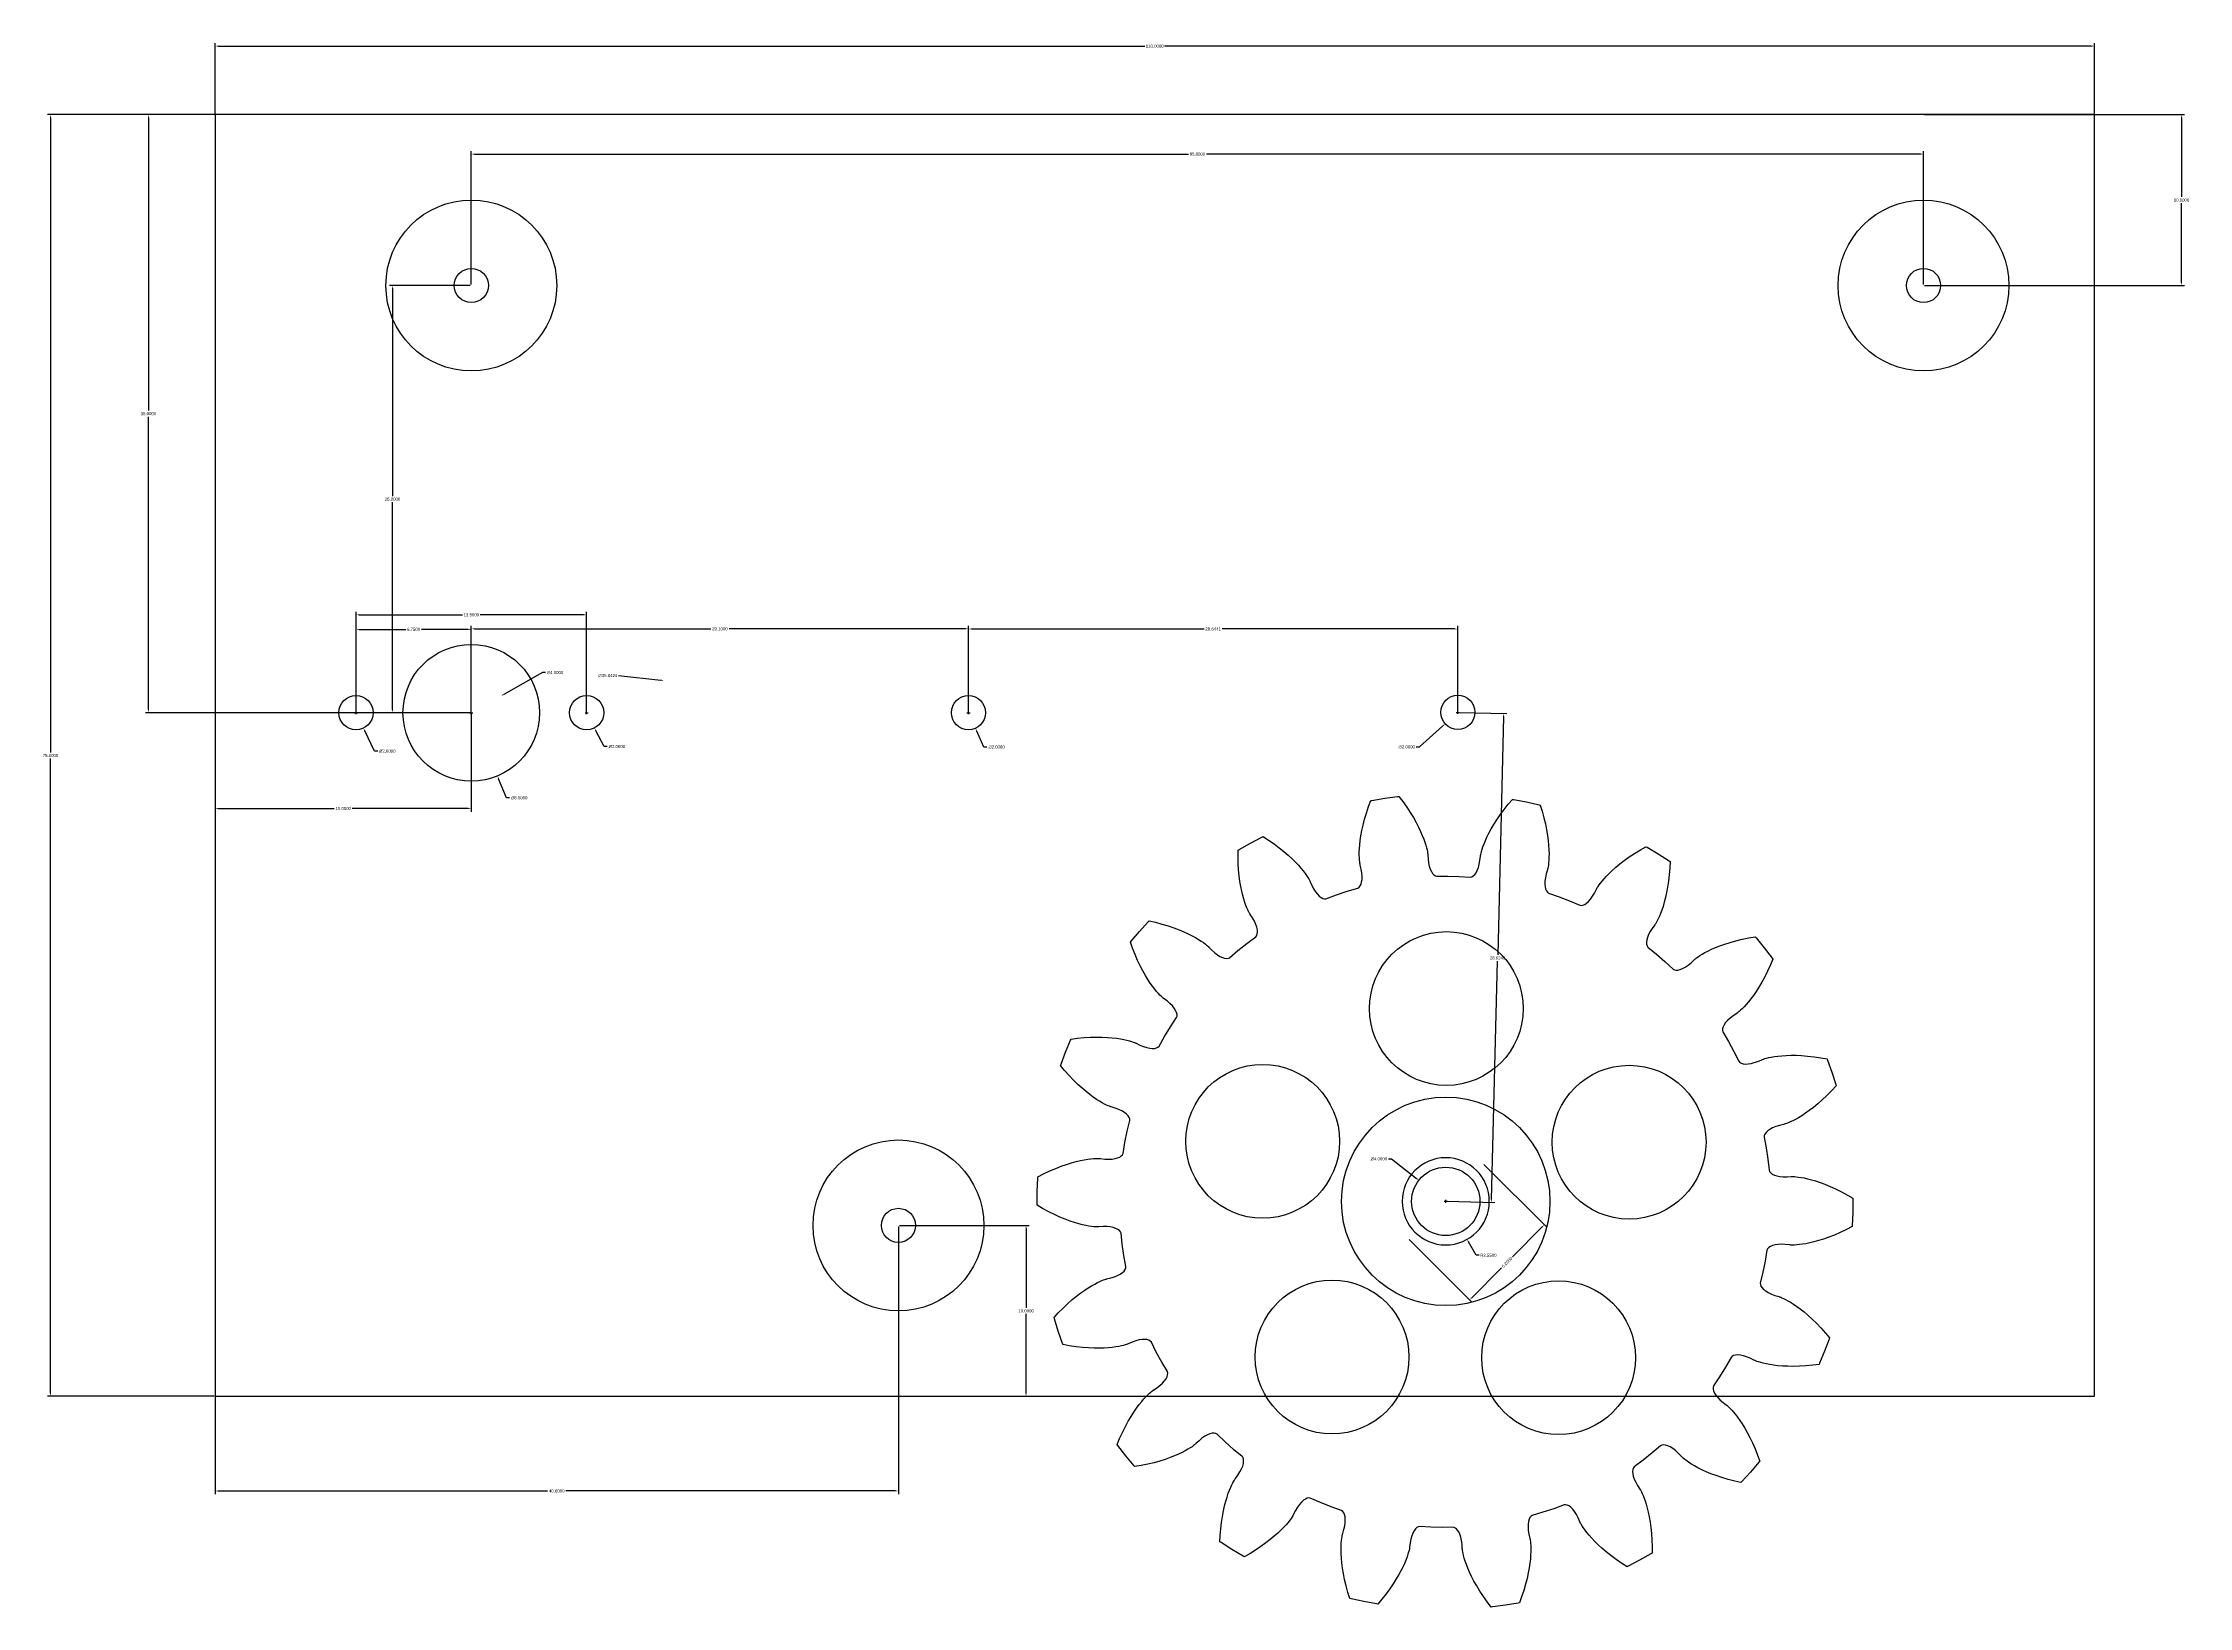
# Model space of a CAD drawing. Header units: inches. Extents: x -25 to 101, y -52 to 39.
import ezdxf

# ---------------------------------------------------------------- set-up
doc = ezdxf.new("R2010")
doc.units = ezdxf.units.IN
doc.header["$MEASUREMENT"] = 0
doc.layers.get('0').update_dxf_attribs({"color": 2})
doc.layers.add('bottom', color=9, linetype='Continuous')
doc.layers.add('last gear', color=6, linetype='Continuous')
doc.layers.get('0').off()
doc.styles.get("Standard").update_dxf_attribs({"font": 'Arial.ttf'})
doc.dimstyles.get("Standard").update_dxf_attribs({"dimtxt": 0.18, "dimasz": 0.18, "dimexe": 0.18, "dimexo": 0.0625, "dimgap": 0.09, "dimtad": 0, "dimtih": 1, "dimtoh": 1, "dimdec": 4, "dimzin": 0, "dimdsep": 46, "dimtxsty": 'Standard', "dimcen": 0.09, "dimadec": 0, "dimazin": 0, "dimtfac": 1, "dimtdec": 4, "dimtofl": 0, "dimtmove": 0, "dimatfit": 3, "dimfxl": 1, "dimtolj": 1, "dimtzin": 0, "dimarcsym": 0})

# ---------------------------------------------------------------- blocks, each defined once
blk = doc.blocks.new('*U1')
blk.add_circle((0, 0), 0.9)
blk = doc.blocks.new('*U2')
at = {"color": 0, "linetype": 'ByBlock', "lineweight": -2, "transparency": 16777216, "rotation": 180}
blk.add_blockref('*U1', (-6.75, 0), dxfattribs=at)
at = {"color": 0, "linetype": 'ByBlock', "lineweight": -2, "transparency": 16777216}
blk.add_blockref('*U1', (6.75, 0), dxfattribs=at)
blk = doc.blocks.new('*D3')
at = {"layer": 'last gear', "color": 0, "lineweight": -2, "transparency": 16777216}
for p, q in [((59.27, -26.44), (62.94, -30.09)), ((62.68, -30.09), (60.95, -31.83)), ((54.89, -30.83), (58.56, -34.49)), ((58.56, -34.23), (60.29, -32.49))]:
    blk.add_line(p, q, dxfattribs=at)
at = {"layer": 'last gear', "color": 0, "transparency": 16777216}
for points in [[(62.66, -30.07), (62.7, -30.11), (62.81, -29.96)], [(58.54, -34.21), (58.58, -34.25), (58.44, -34.36)]]:
    blk.add_solid(points, dxfattribs=at)
at = {"layer": 'last gear', "color": 0, "transparency": 16777216, "insert": (60.62, -32.16), "char_height": 0.18, "attachment_point": 5, "rotation": 45.1383}
blk.add_mtext('\\A1;6.2000', dxfattribs=at)
blk = doc.blocks.new('*D4')
at = {"layer": 'last gear', "color": 0, "lineweight": -2, "transparency": 16777216}
for p, q in [((56.95, -28.59), (57.13, -28.59)), ((57.04, -28.68), (57.04, -28.5)), ((58.81, -31.75), (58.37, -30.97)), ((58.99, -31.75), (58.81, -31.75))]:
    blk.add_line(p, q, dxfattribs=at)
at = {"layer": 'last gear', "color": 0, "transparency": 16777216}
blk.add_solid([(58.4, -30.96), (58.35, -30.99), (58.28, -30.82)], dxfattribs=at)
at = {"layer": 'last gear', "color": 0, "transparency": 16777216, "insert": (59.53, -31.75), "char_height": 0.18, "attachment_point": 5}
blk.add_mtext('\\A1;R2.5500', dxfattribs=at)
blk = doc.blocks.new('*U5')
at = {"layer": 'last gear'}
blk.add_circle((0, 0), 4.5, dxfattribs=at)
blk = doc.blocks.new('*U6')
at = {"layer": 'last gear', "color": 0, "linetype": 'ByBlock', "lineweight": -2, "transparency": 16777216}
blk.add_blockref('*U5', (57.07, -17.31, 12), dxfattribs=at)
for p, rotation in [((46.32, -25.08, 12), 71.99999999999997), ((67.77, -25.13, 12), 288), ((50.38, -37.7, 12), 144), ((63.64, -37.74, 12), 216)]:
    blk.add_blockref('*U5', p, dxfattribs=dict(at, rotation=rotation))
blk = doc.blocks.new('*D11')
at = {"layer": 'bottom', "color": 0, "lineweight": -2, "transparency": 16777216}
for p, q in [((-6.75, 0.06), (-6.75, 5.91)), ((-6.57, 5.73), (-0.52, 5.73)), ((6.57, 5.73), (0.52, 5.73)), ((6.75, 0.06), (6.75, 5.91))]:
    blk.add_line(p, q, dxfattribs=at)
at = {"layer": 'bottom', "color": 0, "transparency": 16777216}
for points in [[(-6.57, 5.76), (-6.57, 5.7), (-6.75, 5.73)], [(6.57, 5.76), (6.57, 5.7), (6.75, 5.73)]]:
    blk.add_solid(points, dxfattribs=at)
at = {"layer": 'bottom', "color": 0, "transparency": 16777216, "insert": (0, 5.73), "char_height": 0.18, "attachment_point": 5}
blk.add_mtext('\\A1;13.5000', dxfattribs=at)
blk = doc.blocks.new('*D12')
at = {"layer": 'bottom', "color": 0, "lineweight": -2, "transparency": 16777216}
for p, q in [((-6.75, 0.06), (-6.75, 5.06)), ((0, 0.06), (0, 5.06)), ((-6.57, 4.88), (-3.84, 4.88)), ((-0.18, 4.88), (-2.91, 4.88))]:
    blk.add_line(p, q, dxfattribs=at)
at = {"layer": 'bottom', "color": 0, "transparency": 16777216}
for points in [[(-6.57, 4.91), (-6.57, 4.85), (-6.75, 4.88)], [(-0.18, 4.91), (-0.18, 4.85), (0, 4.88)]]:
    blk.add_solid(points, dxfattribs=at)
at = {"layer": 'bottom', "color": 0, "transparency": 16777216, "insert": (-3.38, 4.88), "char_height": 0.18, "attachment_point": 5}
blk.add_mtext('\\A1;6.7500', dxfattribs=at)
blk = doc.blocks.new('*D15')
at = {"layer": 'bottom', "color": 0, "lineweight": -2, "transparency": 16777216}
for p, q in [((0, -0.09), (0, 0.09)), ((-0.09, 0), (0.09, 0)), ((2.06, -4.98), (1.59, -3.86)), ((2.24, -4.98), (2.06, -4.98))]:
    blk.add_line(p, q, dxfattribs=at)
at = {"layer": 'bottom', "color": 0, "transparency": 16777216}
blk.add_solid([(1.62, -3.85), (1.57, -3.88), (1.53, -3.7)], dxfattribs=at)
at = {"layer": 'bottom', "color": 0, "transparency": 16777216, "insert": (2.8, -4.98), "char_height": 0.18, "attachment_point": 5}
blk.add_mtext('\\A1;∅8.0000', dxfattribs=at)
blk = doc.blocks.new('*D16')
at = {"layer": 'bottom', "color": 0, "lineweight": -2, "transparency": 16777216}
for p, q in [((6.66, 0), (6.84, 0)), ((6.75, -0.09), (6.75, 0.09)), ((7.78, -1.98), (7.29, -1.05)), ((7.96, -1.98), (7.78, -1.98))]:
    blk.add_line(p, q, dxfattribs=at)
at = {"layer": 'bottom', "color": 0, "transparency": 16777216}
blk.add_solid([(7.32, -1.03), (7.27, -1.06), (7.21, -0.89)], dxfattribs=at)
at = {"layer": 'bottom', "color": 0, "transparency": 16777216, "insert": (8.52, -1.98), "char_height": 0.18, "attachment_point": 5}
blk.add_mtext('\\A1;∅2.0000', dxfattribs=at)
blk = doc.blocks.new('*D17')
at = {"layer": 'bottom', "color": 0, "lineweight": -2, "transparency": 16777216}
for p, q in [((-6.84, 0), (-6.66, 0)), ((-6.75, -0.09), (-6.75, 0.09)), ((-5.66, -2.25), (-6.23, -1.06)), ((-5.48, -2.25), (-5.66, -2.25))]:
    blk.add_line(p, q, dxfattribs=at)
at = {"layer": 'bottom', "color": 0, "transparency": 16777216}
blk.add_solid([(-6.21, -1.05), (-6.26, -1.07), (-6.31, -0.9)], dxfattribs=at)
at = {"layer": 'bottom', "color": 0, "transparency": 16777216, "insert": (-4.92, -2.25), "char_height": 0.18, "attachment_point": 5}
blk.add_mtext('\\A1;∅2.0000', dxfattribs=at)
blk = doc.blocks.new('*D18')
at = {"layer": 'bottom', "color": 0, "lineweight": -2, "transparency": 16777216}
for p, q in [((29.01, 0), (29.19, 0)), ((29.1, -0.09), (29.1, 0.09)), ((30, -2.01), (29.58, -1.08)), ((30.18, -2.01), (30, -2.01))]:
    blk.add_line(p, q, dxfattribs=at)
at = {"layer": 'bottom', "color": 0, "transparency": 16777216}
blk.add_solid([(29.61, -1.06), (29.56, -1.09), (29.51, -0.91)], dxfattribs=at)
at = {"layer": 'bottom', "color": 0, "transparency": 16777216, "insert": (30.74, -2.01), "char_height": 0.18, "attachment_point": 5}
blk.add_mtext('\\A1;∅2.0000', dxfattribs=at)
blk = doc.blocks.new('*D19')
at = {"layer": 'bottom', "color": 0, "lineweight": -2, "transparency": 16777216}
for p, q in [((57.65, 0.02), (57.83, 0.02)), ((57.74, -0.07), (57.74, 0.11)), ((55.49, -2), (56.87, -0.77)), ((55.31, -2), (55.49, -2))]:
    blk.add_line(p, q, dxfattribs=at)
at = {"layer": 'bottom', "color": 0, "transparency": 16777216}
blk.add_solid([(56.85, -0.74), (56.89, -0.79), (57, -0.65)], dxfattribs=at)
at = {"layer": 'bottom', "color": 0, "transparency": 16777216, "insert": (54.75, -2), "char_height": 0.18, "attachment_point": 5}
blk.add_mtext('\\A1;∅2.0000', dxfattribs=at)
blk = doc.blocks.new('*D20')
at = {"layer": 'bottom', "color": 0, "lineweight": -2, "transparency": 16777216}
for p, q in [((53.68, -26.11), (53.86, -26.11)), ((53.86, -26.11), (55.32, -27.25)), ((56.95, -28.59), (57.13, -28.59)), ((57.04, -28.68), (57.04, -28.5))]:
    blk.add_line(p, q, dxfattribs=at)
at = {"layer": 'bottom', "color": 0, "transparency": 16777216}
blk.add_solid([(55.34, -27.22), (55.3, -27.27), (55.46, -27.36)], dxfattribs=at)
at = {"layer": 'bottom', "color": 0, "transparency": 16777216, "insert": (53.12, -26.11), "char_height": 0.18, "attachment_point": 5}
blk.add_mtext('\\A1;∅4.0000', dxfattribs=at)
blk = doc.blocks.new('*D21')
at = {"layer": 'bottom', "color": 0, "lineweight": -2, "transparency": 16777216}
for p, q in [((0, 0.06), (0, 5.09)), ((29.1, 0.06), (29.1, 5.09)), ((0.18, 4.91), (14.01, 4.91)), ((28.92, 4.91), (15.09, 4.91))]:
    blk.add_line(p, q, dxfattribs=at)
at = {"layer": 'bottom', "color": 0, "transparency": 16777216}
for points in [[(0.18, 4.94), (0.18, 4.88), (0, 4.91)], [(28.92, 4.94), (28.92, 4.88), (29.1, 4.91)]]:
    blk.add_solid(points, dxfattribs=at)
at = {"layer": 'bottom', "color": 0, "transparency": 16777216, "insert": (14.55, 4.91), "char_height": 0.18, "attachment_point": 5}
blk.add_mtext('\\A1;29.1000', dxfattribs=at)
blk = doc.blocks.new('*D22')
at = {"layer": 'bottom', "color": 0, "lineweight": -2, "transparency": 16777216}
for p, q in [((29.1, 0.06), (29.1, 5.08)), ((57.74, 0.09), (57.74, 5.08)), ((29.28, 4.9), (42.9, 4.9)), ((57.56, 4.9), (43.94, 4.9))]:
    blk.add_line(p, q, dxfattribs=at)
at = {"layer": 'bottom', "color": 0, "transparency": 16777216}
for points in [[(29.28, 4.93), (29.28, 4.87), (29.1, 4.9)], [(57.56, 4.93), (57.56, 4.87), (57.74, 4.9)]]:
    blk.add_solid(points, dxfattribs=at)
at = {"layer": 'bottom', "color": 0, "transparency": 16777216, "insert": (43.42, 4.9), "char_height": 0.18, "attachment_point": 5}
blk.add_mtext('\\A1;28.6441', dxfattribs=at)
blk = doc.blocks.new('*D23')
at = {"layer": 'bottom', "color": 0, "lineweight": -2, "transparency": 16777216}
for p, q in [((57.81, 0.02), (60.61, -0.05)), ((60.42, -0.22), (60.08, -14.17)), ((59.72, -28.48), (60.07, -14.53)), ((57.1, -28.59), (59.9, -28.66))]:
    blk.add_line(p, q, dxfattribs=at)
at = {"layer": 'bottom', "color": 0, "transparency": 16777216}
for points in [[(60.39, -0.22), (60.45, -0.22), (60.43, -0.04)], [(59.69, -28.48), (59.75, -28.48), (59.72, -28.66)]]:
    blk.add_solid(points, dxfattribs=at)
at = {"layer": 'bottom', "color": 0, "transparency": 16777216, "insert": (60.07, -14.35), "char_height": 0.18, "attachment_point": 5}
blk.add_mtext('\\A1;28.6242', dxfattribs=at)
blk = doc.blocks.new('*D27')
at = {"layer": 'bottom', "color": 0, "lineweight": -2, "transparency": 16777216}
for p, q in [((-0.06, 25), (-4.79, 25)), ((-4.61, 24.82), (-4.61, 12.68)), ((-4.61, 0.18), (-4.61, 12.32)), ((-0.06, 0), (-4.79, 0))]:
    blk.add_line(p, q, dxfattribs=at)
at = {"layer": 'bottom', "color": 0, "transparency": 16777216}
for points in [[(-4.64, 24.82), (-4.58, 24.82), (-4.61, 25)], [(-4.64, 0.18), (-4.58, 0.18), (-4.61, 0)]]:
    blk.add_solid(points, dxfattribs=at)
at = {"layer": 'bottom', "color": 0, "transparency": 16777216, "insert": (-4.61, 12.5), "char_height": 0.18, "attachment_point": 5}
blk.add_mtext('\\A1;25.0000', dxfattribs=at)
blk = doc.blocks.new('*D28')
at = {"layer": 'bottom', "color": 0, "lineweight": -2, "transparency": 16777216}
for p, q in [((0, 25.06), (0, 32.87)), ((0.18, 32.69), (41.97, 32.69)), ((84.82, 32.69), (43.03, 32.69)), ((85, 25.06), (85, 32.87))]:
    blk.add_line(p, q, dxfattribs=at)
at = {"layer": 'bottom', "color": 0, "transparency": 16777216}
for points in [[(0.18, 32.72), (0.18, 32.66), (0, 32.69)], [(84.82, 32.72), (84.82, 32.66), (85, 32.69)]]:
    blk.add_solid(points, dxfattribs=at)
at = {"layer": 'bottom', "color": 0, "transparency": 16777216, "insert": (42.5, 32.69), "char_height": 0.18, "attachment_point": 5}
blk.add_mtext('\\A1;85.0000', dxfattribs=at)
blk = doc.blocks.new('*D32')
at = {"layer": 'bottom', "color": 0, "lineweight": -2, "transparency": 16777216}
for p, q in [((-15.06, 35), (-24.81, 35)), ((-24.63, 34.82), (-24.63, -2.32)), ((-24.63, -39.82), (-24.63, -2.68)), ((-15.06, -40), (-24.81, -40))]:
    blk.add_line(p, q, dxfattribs=at)
at = {"layer": 'bottom', "color": 0, "transparency": 16777216}
for points in [[(-24.66, 34.82), (-24.6, 34.82), (-24.63, 35)], [(-24.66, -39.82), (-24.6, -39.82), (-24.63, -40)]]:
    blk.add_solid(points, dxfattribs=at)
at = {"layer": 'bottom', "color": 0, "transparency": 16777216, "insert": (-24.63, -2.5), "char_height": 0.18, "attachment_point": 5}
blk.add_mtext('\\A1;75.0000', dxfattribs=at)
blk = doc.blocks.new('*D33')
at = {"layer": 'bottom', "color": 0, "lineweight": -2, "transparency": 16777216}
for p, q in [((-15, 35.06), (-15, 39.19)), ((-14.82, 39.01), (39.42, 39.01)), ((94.82, 39.01), (40.58, 39.01)), ((95, 35.06), (95, 39.19))]:
    blk.add_line(p, q, dxfattribs=at)
at = {"layer": 'bottom', "color": 0, "transparency": 16777216}
for points in [[(-14.82, 39.04), (-14.82, 38.98), (-15, 39.01)], [(94.82, 39.04), (94.82, 38.98), (95, 39.01)]]:
    blk.add_solid(points, dxfattribs=at)
at = {"layer": 'bottom', "color": 0, "transparency": 16777216, "insert": (40, 39.01), "char_height": 0.18, "attachment_point": 5}
blk.add_mtext('\\A1;110.0000', dxfattribs=at)
blk = doc.blocks.new('*D34')
at = {"layer": 'bottom', "color": 0, "lineweight": -2, "transparency": 16777216}
for p, q in [((-15, -30.06), (-15, -45.72)), ((25, -30.06), (25, -45.72)), ((-14.82, -45.54), (4.46, -45.54)), ((24.82, -45.54), (5.54, -45.54))]:
    blk.add_line(p, q, dxfattribs=at)
at = {"layer": 'bottom', "color": 0, "transparency": 16777216}
for points in [[(-14.82, -45.51), (-14.82, -45.57), (-15, -45.54)], [(24.82, -45.51), (24.82, -45.57), (25, -45.54)]]:
    blk.add_solid(points, dxfattribs=at)
at = {"layer": 'bottom', "color": 0, "transparency": 16777216, "insert": (5, -45.54), "char_height": 0.18, "attachment_point": 5}
blk.add_mtext('\\A1;40.0000', dxfattribs=at)
blk = doc.blocks.new('*D35')
at = {"layer": 'bottom', "color": 0, "lineweight": -2, "transparency": 16777216}
for p, q in [((-0.06, 35), (-19.08, 35)), ((-18.9, 34.82), (-18.9, 17.68)), ((-18.9, 0.18), (-18.9, 17.32)), ((-0.06, 0), (-19.08, 0))]:
    blk.add_line(p, q, dxfattribs=at)
at = {"layer": 'bottom', "color": 0, "transparency": 16777216}
for points in [[(-18.93, 34.82), (-18.87, 34.82), (-18.9, 35)], [(-18.93, 0.18), (-18.87, 0.18), (-18.9, 0)]]:
    blk.add_solid(points, dxfattribs=at)
at = {"layer": 'bottom', "color": 0, "transparency": 16777216, "insert": (-18.9, 17.5), "char_height": 0.18, "attachment_point": 5}
blk.add_mtext('\\A1;35.0000', dxfattribs=at)
blk = doc.blocks.new('*D36')
at = {"layer": 'bottom', "color": 0, "lineweight": -2, "transparency": 16777216}
for p, q in [((8.62, 2.17), (11.1, 1.91)), ((29.1, -0.09), (29.1, 0.09)), ((29.01, 0), (29.19, 0))]:
    blk.add_line(p, q, dxfattribs=at)
at = {"layer": 'bottom', "color": 0, "transparency": 16777216}
blk.add_solid([(11.1, 1.94), (11.1, 1.88), (11.28, 1.89)], dxfattribs=at)
at = {"layer": 'bottom', "color": 0, "transparency": 16777216, "insert": (7.99, 2.17), "char_height": 0.18, "attachment_point": 5}
blk.add_mtext('\\A1;∅35.8424', dxfattribs=at)
blk = doc.blocks.new('*D37')
at = {"layer": 'bottom', "color": 0, "lineweight": -2, "transparency": 16777216}
for p, q in [((4.16, 2.35), (1.9, 1.07)), ((4.34, 2.35), (4.16, 2.35)), ((-0.09, 0), (0.09, 0)), ((0, -0.09), (0, 0.09))]:
    blk.add_line(p, q, dxfattribs=at)
at = {"layer": 'bottom', "color": 0, "transparency": 16777216}
blk.add_solid([(1.88, 1.1), (1.91, 1.04), (1.74, 0.98)], dxfattribs=at)
at = {"layer": 'bottom', "color": 0, "transparency": 16777216, "insert": (4.9, 2.35), "char_height": 0.18, "attachment_point": 5}
blk.add_mtext('\\A1;∅4.0000', dxfattribs=at)
blk = doc.blocks.new('*D38')
at = {"layer": 'bottom', "color": 0, "lineweight": -2, "transparency": 16777216}
for p, q in [((-15, -0.06), (-15, -5.79)), ((0, -0.06), (0, -5.79)), ((-14.82, -5.61), (-8.02, -5.61)), ((-0.18, -5.61), (-6.98, -5.61))]:
    blk.add_line(p, q, dxfattribs=at)
at = {"layer": 'bottom', "color": 0, "transparency": 16777216}
for points in [[(-14.82, -5.58), (-14.82, -5.64), (-15, -5.61)], [(-0.18, -5.58), (-0.18, -5.64), (0, -5.61)]]:
    blk.add_solid(points, dxfattribs=at)
at = {"layer": 'bottom', "color": 0, "transparency": 16777216, "insert": (-7.5, -5.61), "char_height": 0.18, "attachment_point": 5}
blk.add_mtext('\\A1;15.0000', dxfattribs=at)
blk = doc.blocks.new('*D39')
at = {"layer": 'bottom', "color": 0, "lineweight": -2, "transparency": 16777216}
for p, q in [((85.06, 35), (100.28, 35)), ((100.1, 34.82), (100.1, 30.18)), ((100.1, 25.18), (100.1, 29.82)), ((85.06, 25), (100.28, 25))]:
    blk.add_line(p, q, dxfattribs=at)
at = {"layer": 'bottom', "color": 0, "transparency": 16777216}
for points in [[(100.07, 34.82), (100.13, 34.82), (100.1, 35)], [(100.07, 25.18), (100.13, 25.18), (100.1, 25)]]:
    blk.add_solid(points, dxfattribs=at)
at = {"layer": 'bottom', "color": 0, "transparency": 16777216, "insert": (100.1, 30), "char_height": 0.18, "attachment_point": 5}
blk.add_mtext('\\A1;10.0000', dxfattribs=at)
blk = doc.blocks.new('*D40')
at = {"layer": 'bottom', "color": 0, "lineweight": -2, "transparency": 16777216}
for p, q in [((25.06, -30), (32.65, -30)), ((32.47, -30.18), (32.47, -34.82)), ((32.47, -39.82), (32.47, -35.18)), ((25.06, -40), (32.65, -40))]:
    blk.add_line(p, q, dxfattribs=at)
at = {"layer": 'bottom', "color": 0, "transparency": 16777216}
for points in [[(32.44, -30.18), (32.5, -30.18), (32.47, -30)], [(32.44, -39.82), (32.5, -39.82), (32.47, -40)]]:
    blk.add_solid(points, dxfattribs=at)
at = {"layer": 'bottom', "color": 0, "transparency": 16777216, "insert": (32.47, -35), "char_height": 0.18, "attachment_point": 5}
blk.add_mtext('\\A1;10.0000', dxfattribs=at)

msp = doc.modelspace()

# ---------------------------------------------------------------- linework, layer by layer
at = {"layer": 'bottom'}
msp.add_lwpolyline([(-15, 35), (-15, -40), (95, -40), (95, 35), (-10, 35)], close=True, dxfattribs=at)
for centre, radius in [((0, 25), 5), ((85, 25), 5), ((0, 25), 1), ((85, 25), 1), ((0, 0), 4), ((-6.75, 0), 1), ((6.75, 0), 1), ((29.1, 0), 1), ((57.74409, 0.02371), 1), ((25, -30), 5), ((57.03587, -28.59172), 2), ((25, -30), 1)]:
    msp.add_circle(centre, radius, dxfattribs=at)
at = {"layer": 'last gear', "extrusion": (-7.10299e-15, 1.85998e-16, -1), "elevation": -9}
msp.add_lwpolyline([(-52.71813, -5.12719), (-53.46548, -5.00334), (-54.21639, -4.90327), (-54.2907, -4.89576), (-54.51432, -5.18844), (-54.74763, -5.51696), (-54.95571, -5.83274), (-55.13973, -6.13444), (-55.30096, -6.42079), (-55.4407, -6.6906), (-55.56033, -6.94273), (-55.66125, -7.17615), (-55.74493, -7.38987), (-55.81288, -7.58302), (-55.86664, -7.75478), (-55.90781, -7.90443), (-55.938, -8.03132), (-55.95885, -8.1349), (-55.97203, -8.2147), (-55.97924, -8.27034), (-55.98218, -8.30155), (-55.98257, -8.30809), (-55.98284, -8.31921), (-55.99789, -8.56729), (-56.02814, -8.78936), (-56.07179, -8.98468), (-56.127, -9.15261), (-56.1919, -9.29262), (-56.26462, -9.40428), (-56.34324, -9.48723), (-56.42586, -9.54123), (-56.51053, -9.56614), (-57.16045, -9.56046), (-57.82532, -9.57787), (-58.47406, -9.61755), (-58.55992, -9.59711), (-58.64524, -9.54751), (-58.7281, -9.46879), (-58.80656, -9.36109), (-58.87871, -9.22467), (-58.94263, -9.05985), (-58.99644, -8.86709), (-59.03827, -8.64691), (-59.06629, -8.39995), (-59.06713, -8.38886), (-59.06786, -8.38234), (-59.07243, -8.35134), (-59.08254, -8.29615), (-59.09989, -8.21715), (-59.12613, -8.1148), (-59.16292, -7.98967), (-59.21186, -7.84238), (-59.27454, -7.67367), (-59.35251, -7.48434), (-59.44726, -7.27529), (-59.56025, -7.04747), (-59.69291, -6.80194), (-59.84658, -6.53982), (-60.02258, -6.2623), (-60.22214, -5.97065), (-60.44646, -5.66619), (-60.69664, -5.35033), (-60.93527, -5.06976), (-61.00909, -5.08115), (-61.75373, -5.22038), (-62.49358, -5.38317), (-62.56598, -5.40152), (-62.67601, -5.75304), (-62.78289, -6.14155), (-62.87041, -6.50945), (-62.94015, -6.85589), (-62.99372, -7.18012), (-63.03276, -7.48144), (-63.05893, -7.75929), (-63.07393, -8.01314), (-63.07947, -8.2426), (-63.07726, -8.44734), (-63.06904, -8.62713), (-63.05654, -8.78183), (-63.04151, -8.91139), (-63.02568, -9.01586), (-63.01077, -9.09536), (-62.99851, -9.15011), (-62.9906, -9.18044), (-62.98873, -9.18672), (-62.98518, -9.19726), (-62.91447, -9.43553), (-62.86695, -9.65455), (-62.84116, -9.85302), (-62.8356, -10.02971), (-62.84871, -10.18348), (-62.87885, -10.31327), (-62.92436, -10.4181), (-62.98352, -10.4971), (-63.05457, -10.54947), (-63.66724, -10.76643), (-64.28606, -11.01019), (-64.8821, -11.26935), (-64.96977, -11.27951), (-65.06692, -11.26208), (-65.1717, -11.21644), (-65.28227, -11.14208), (-65.39672, -11.03856), (-65.51316, -10.90554), (-65.62965, -10.74281), (-65.74427, -10.55022), (-65.85506, -10.32773), (-65.85965, -10.31761), (-65.86256, -10.31173), (-65.87746, -10.28416), (-65.90584, -10.23575), (-65.94915, -10.16745), (-66.00882, -10.08025), (-66.08618, -9.97524), (-66.18255, -9.85358), (-66.29915, -9.71648), (-66.43717, -9.56524), (-66.59771, -9.40119), (-66.78181, -9.22577), (-66.99044, -9.04042), (-67.2245, -8.84666), (-67.4848, -8.64607), (-67.77208, -8.44026), (-68.08699, -8.23089), (-68.43012, -8.01964), (-68.75033, -7.83761), (-68.81579, -7.87356), (-69.46791, -8.25907), (-70.10746, -8.66509), (-70.16921, -8.7071), (-70.15239, -9.07505), (-70.11994, -9.47668), (-70.07636, -9.85233), (-70.0234, -10.20173), (-69.96285, -10.52472), (-69.89647, -10.82123), (-69.82604, -11.09127), (-69.75331, -11.33495), (-69.68003, -11.55246), (-69.60793, -11.7441), (-69.53871, -11.91024), (-69.47406, -12.05133), (-69.41562, -12.16794), (-69.36501, -12.26069), (-69.32382, -12.3303), (-69.29357, -12.37755), (-69.27577, -12.40335), (-69.27186, -12.40861), (-69.26492, -12.4173), (-69.11698, -12.61701), (-68.99741, -12.80657), (-68.9053, -12.98425), (-68.83965, -13.14839), (-68.79937, -13.29736), (-68.78331, -13.42964), (-68.79022, -13.54372), (-68.81879, -13.63819), (-68.86764, -13.7117), (-69.36916, -14.12511), (-69.86729, -14.56582), (-70.33874, -15.01321), (-70.41765, -15.05274), (-70.5149, -15.06959), (-70.62898, -15.06255), (-70.7583, -15.03048), (-70.90126, -14.97235), (-71.05617, -14.88718), (-71.2213, -14.7741), (-71.39487, -14.63233), (-71.57508, -14.46115), (-71.58285, -14.45321), (-71.5876, -14.44868), (-71.61103, -14.42787), (-71.65425, -14.39209), (-71.71832, -14.34272), (-71.80421, -14.28118), (-71.91282, -14.20897), (-72.04499, -14.1276), (-72.20145, -14.03865), (-72.38287, -13.94373), (-72.58983, -13.84449), (-72.82283, -13.74261), (-73.08228, -13.63979), (-73.36848, -13.53778), (-73.68169, -13.43831), (-74.02204, -13.34317), (-74.38957, -13.25413), (-74.78426, -13.17298), (-75.14741, -13.11144), (-75.19664, -13.16761), (-75.67756, -13.75292), (-76.13968, -14.35318), (-76.18334, -14.41378), (-76.04169, -14.75379), (-75.87383, -15.1201), (-75.7044, -15.45819), (-75.53513, -15.76841), (-75.36776, -16.05121), (-75.20397, -16.30714), (-75.04543, -16.5368), (-74.89375, -16.74091), (-74.75049, -16.92024), (-74.6172, -17.07566), (-74.49533, -17.2081), (-74.38632, -17.31858), (-74.29152, -17.40817), (-74.21224, -17.47801), (-74.14973, -17.52933), (-74.10514, -17.5634), (-74.07959, -17.58154), (-74.07412, -17.58515), (-74.06462, -17.59094), (-73.8573, -17.72802), (-73.68011, -17.86525), (-73.53278, -18.00071), (-73.41495, -18.13249), (-73.32615, -18.25871), (-73.26581, -18.37751), (-73.23329, -18.48707), (-73.22783, -18.58562), (-73.2486, -18.6714), (-73.57847, -19.23141), (-73.89583, -19.81591), (-74.18583, -20.39757), (-74.24646, -20.46171), (-74.33209, -20.5108), (-74.44169, -20.5432), (-74.57419, -20.5573), (-74.72841, -20.55157), (-74.9031, -20.52452), (-75.09695, -20.47474), (-75.30854, -20.40088), (-75.53642, -20.30166), (-75.54644, -20.29685), (-75.55246, -20.29422), (-75.58159, -20.28268), (-75.63444, -20.26384), (-75.71153, -20.23936), (-75.81329, -20.21091), (-75.94005, -20.1802), (-76.09208, -20.14894), (-76.26952, -20.11887), (-76.47247, -20.09173), (-76.70089, -20.06926), (-76.95468, -20.05321), (-77.23365, -20.04533), (-77.53749, -20.04735), (-77.86582, -20.06101), (-78.21818, -20.08801), (-78.59401, -20.13004), (-78.99265, -20.18878), (-79.35495, -20.25515), (-79.38199, -20.32478), (-79.63373, -21.03927), (-79.86267, -21.76139), (-79.88298, -21.83327), (-79.63358, -22.10431), (-79.35056, -22.39113), (-79.07571, -22.65088), (-78.81055, -22.8845), (-78.55655, -23.093), (-78.31511, -23.27747), (-78.08757, -23.43906), (-77.87523, -23.57898), (-77.67928, -23.6985), (-77.50086, -23.79896), (-77.34105, -23.88173), (-77.20083, -23.94826), (-77.08111, -24.00002), (-76.98272, -24.03854), (-76.90642, -24.06539), (-76.85288, -24.08215), (-76.82266, -24.09046), (-76.81628, -24.09198), (-76.80538, -24.09417), (-76.56367, -24.15207), (-76.35024, -24.22043), (-76.16547, -24.29733), (-76.00967, -24.38086), (-75.88305, -24.4691), (-75.78572, -24.5601), (-75.71769, -24.65193), (-75.67885, -24.74266), (-75.66903, -24.83038), (-75.78747, -25.46944), (-75.88578, -26.12723), (-75.95935, -26.773), (-75.99439, -26.85401), (-76.05806, -26.92942), (-76.14997, -26.99735), (-76.26966, -27.05592), (-76.41654, -27.10328), (-76.58995, -27.13761), (-76.78913, -27.15713), (-77.01323, -27.1601), (-77.2613, -27.1448), (-77.27236, -27.14371), (-77.27891, -27.14329), (-77.31023, -27.14241), (-77.36634, -27.14278), (-77.44716, -27.14614), (-77.5525, -27.15422), (-77.68213, -27.16871), (-77.83567, -27.19134), (-78.01271, -27.22377), (-78.2127, -27.26768), (-78.43503, -27.32469), (-78.679, -27.39641), (-78.94384, -27.48441), (-79.22866, -27.59023), (-79.53253, -27.71536), (-79.8544, -27.86125), (-80.19319, -28.02929), (-80.54769, -28.22082), (-80.86544, -28.40711), (-80.86704, -28.48178), (-80.85923, -29.23929), (-80.82739, -29.99616), (-80.82188, -30.07065), (-80.49482, -30.24005), (-80.13077, -30.41277), (-79.78366, -30.56285), (-79.45459, -30.69169), (-79.14459, -30.80074), (-78.85462, -30.89151), (-78.58554, -30.96554), (-78.33815, -31.02439), (-78.11314, -31.06969), (-77.91112, -31.10307), (-77.73264, -31.12619), (-77.57812, -31.14075), (-77.44791, -31.14844), (-77.34229, -31.15099), (-77.2614, -31.15011), (-77.20536, -31.14755), (-77.17412, -31.14503), (-77.16761, -31.14427), (-77.15661, -31.14261), (-76.90968, -31.11435), (-76.68574, -31.10558), (-76.48581, -31.11465), (-76.31084, -31.13986), (-76.16168, -31.17946), (-76.03909, -31.23169), (-75.94375, -31.29471), (-75.87623, -31.36669), (-75.83699, -31.44576), (-75.72972, -32.08679), (-75.59712, -32.73853), (-75.44539, -33.37052), (-75.45062, -33.45863), (-75.48465, -33.55127), (-75.54779, -33.64654), (-75.64022, -33.74251), (-75.76205, -33.83725), (-75.91326, -33.92882), (-76.09375, -34.01529), (-76.30332, -34.09472), (-76.54166, -34.16519), (-76.55243, -34.16795), (-76.55872, -34.1698), (-76.58846, -34.17968), (-76.64106, -34.19922), (-76.71585, -34.23002), (-76.81208, -34.27364), (-76.92893, -34.3316), (-77.06548, -34.40537), (-77.22074, -34.4964), (-77.39365, -34.60605), (-77.58308, -34.73567), (-77.78781, -34.88651), (-78.00658, -35.05978), (-78.23803, -35.25664), (-78.48077, -35.47815), (-78.73334, -35.72533), (-78.99422, -35.9991), (-79.26184, -36.30034), (-79.49671, -36.58407), (-79.47268, -36.65478), (-79.20625, -37.36393), (-78.91747, -38.06427), (-78.88682, -38.13238), (-78.52154, -38.1797), (-78.12037, -38.2175), (-77.74286, -38.2398), (-77.38957, -38.24833), (-77.06097, -38.24478), (-76.75744, -38.2309), (-76.47927, -38.20843), (-76.22667, -38.17912), (-75.99973, -38.14473), (-75.79849, -38.107), (-75.62286, -38.06768), (-75.47268, -38.02851), (-75.34769, -37.99121), (-75.24757, -37.95747), (-75.17186, -37.92899), (-75.12007, -37.90741), (-75.09158, -37.89436), (-75.08572, -37.89142), (-75.07596, -37.88609), (-74.85358, -37.77508), (-74.64614, -37.69025), (-74.45517, -37.63039), (-74.28213, -37.59424), (-74.12842, -37.58044), (-73.99537, -37.58759), (-73.88422, -37.61421), (-73.79614, -37.65875), (-73.73224, -37.71963), (-73.41219, -38.28531), (-73.06468, -38.8524), (-72.70595, -39.39438), (-72.68072, -39.47896), (-72.68101, -39.57766), (-72.70776, -39.68877), (-72.7618, -39.81057), (-72.84387, -39.94126), (-72.95464, -40.07903), (-73.09468, -40.22201), (-73.26444, -40.36833), (-73.46431, -40.51607), (-73.47348, -40.52234), (-73.47876, -40.52624), (-73.50333, -40.54569), (-73.54607, -40.58205), (-73.60582, -40.63657), (-73.68133, -40.71047), (-73.77131, -40.80489), (-73.87439, -40.92092), (-73.98916, -41.05956), (-74.11414, -41.22174), (-74.24781, -41.40833), (-74.3886, -41.6201), (-74.53491, -41.85774), (-74.68507, -42.12189), (-74.83742, -42.41306), (-74.99021, -42.73172), (-75.14172, -43.07821), (-75.29018, -43.45281), (-75.41384, -43.79976), (-75.36707, -43.85799), (-74.87417, -44.43325), (-74.36327, -44.99258), (-74.31117, -45.0461), (-73.95174, -44.96564), (-73.56184, -44.86394), (-73.19947, -44.75579), (-72.86457, -44.64296), (-72.557, -44.52724), (-72.27652, -44.41039), (-72.02281, -44.29413), (-71.79547, -44.1802), (-71.59398, -44.07026), (-71.41778, -43.96598), (-71.26618, -43.86896), (-71.13846, -43.78079), (-71.03377, -43.70299), (-70.95122, -43.63704), (-70.88982, -43.58439), (-70.84853, -43.5464), (-70.82622, -43.52438), (-70.82172, -43.51962), (-70.81437, -43.51128), (-70.64338, -43.3309), (-70.47746, -43.18024), (-70.31848, -43.05867), (-70.16824, -42.96552), (-70.02852, -42.89998), (-69.90104, -42.86119), (-69.78749, -42.84818), (-69.6895, -42.85992), (-69.60862, -42.89527), (-69.1144, -43.31737), (-68.59389, -43.73141), (-68.07143, -44.11801), (-68.01879, -44.18886), (-67.98531, -44.2817), (-67.97244, -44.39527), (-67.98156, -44.5282), (-68.01399, -44.67908), (-68.07096, -44.84643), (-68.15365, -45.02868), (-68.26313, -45.22424), (-68.40041, -45.43142), (-68.40689, -45.44046), (-68.41052, -45.44593), (-68.42695, -45.47261), (-68.45468, -45.52139), (-68.49217, -45.59306), (-68.53786, -45.68833), (-68.59011, -45.80783), (-68.64729, -45.95212), (-68.70772, -46.12165), (-68.7697, -46.3168), (-68.83149, -46.53785), (-68.89137, -46.785), (-68.94757, -47.05835), (-68.99834, -47.35793), (-69.0419, -47.68365), (-69.0765, -48.03535), (-69.10036, -48.41276), (-69.11174, -48.81554), (-69.10929, -49.18386), (-69.04542, -49.22259), (-68.3855, -49.59457), (-67.7141, -49.94543), (-67.64684, -49.97791), (-67.3366, -49.77936), (-67.005, -49.55045), (-66.70147, -49.32488), (-66.42536, -49.10432), (-66.17592, -48.89038), (-65.95232, -48.68464), (-65.75368, -48.48863), (-65.57901, -48.3038), (-65.42728, -48.13158), (-65.29736, -47.97332), (-65.1881, -47.83031), (-65.09823, -47.70377), (-65.02646, -47.59486), (-64.97144, -47.50466), (-64.93176, -47.43418), (-64.90596, -47.38436), (-64.89252, -47.35604), (-64.88992, -47.35002), (-64.88587, -47.33967), (-64.78687, -47.11169), (-64.6825, -46.91336), (-64.57468, -46.74475), (-64.46536, -46.60583), (-64.35648, -46.49646), (-64.24996, -46.41641), (-64.14771, -46.36535), (-64.05161, -46.34286), (-63.96352, -46.34842), (-63.35473, -46.57603), (-62.72401, -46.78707), (-62.10083, -46.97167), (-62.02713, -47.02024), (-61.96392, -47.09604), (-61.91298, -47.19835), (-61.87609, -47.32639), (-61.85495, -47.47926), (-61.85126, -47.656), (-61.86662, -47.85554), (-61.90261, -48.07675), (-61.96076, -48.3184), (-61.96375, -48.3291), (-61.96529, -48.33548), (-61.97161, -48.36617), (-61.98098, -48.42149), (-61.9917, -48.50166), (-62.00205, -48.60681), (-62.01028, -48.73698), (-62.01466, -48.89213), (-62.01346, -49.0721), (-62.00495, -49.27668), (-61.98742, -49.50553), (-61.95915, -49.75826), (-61.91847, -50.03435), (-61.86372, -50.33322), (-61.79325, -50.6542), (-61.70548, -50.99652), (-61.59882, -51.35933), (-61.47175, -51.74171), (-61.34347, -52.08699), (-61.27021, -52.10153), (-60.52286, -52.22537), (-59.77196, -52.32544), (-59.69764, -52.33296), (-59.47402, -52.04028), (-59.24071, -51.71175), (-59.03264, -51.39597), (-58.84861, -51.09428), (-58.68738, -50.80793), (-58.54764, -50.53812), (-58.42801, -50.28599), (-58.32709, -50.05257), (-58.24341, -49.83884), (-58.17546, -49.64569), (-58.1217, -49.47393), (-58.08053, -49.32429), (-58.05034, -49.1974), (-58.02949, -49.09382), (-58.01631, -49.01402), (-58.0091, -48.95838), (-58.00616, -48.92717), (-58.00577, -48.92063), (-58.00551, -48.90951), (-57.99046, -48.66143), (-57.9602, -48.43936), (-57.91656, -48.24404), (-57.86135, -48.07611), (-57.79644, -47.93609), (-57.72372, -47.82444), (-57.6451, -47.74149), (-57.56249, -47.68749), (-57.47781, -47.66258), (-56.82789, -47.66825), (-56.16302, -47.65084), (-55.51429, -47.61116), (-55.42842, -47.63161), (-55.3431, -47.68121), (-55.26024, -47.75993), (-55.18178, -47.86763), (-55.10964, -48.00405), (-55.04571, -48.16887), (-54.9919, -48.36163), (-54.95007, -48.58181), (-54.92206, -48.82877), (-54.92121, -48.83985), (-54.92048, -48.84637), (-54.91591, -48.87738), (-54.9058, -48.93257), (-54.88846, -49.01157), (-54.86221, -49.11392), (-54.82543, -49.23905), (-54.77648, -49.38634), (-54.7138, -49.55505), (-54.63584, -49.74438), (-54.54109, -49.95343), (-54.42809, -50.18125), (-54.29543, -50.42677), (-54.14176, -50.68889), (-53.96576, -50.96641), (-53.7662, -51.25807), (-53.54189, -51.56252), (-53.2917, -51.87839), (-53.05307, -52.15896), (-52.97925, -52.14757), (-52.23461, -52.00834), (-51.49477, -51.84555), (-51.42237, -51.82719), (-51.31233, -51.47568), (-51.20545, -51.08717), (-51.11793, -50.71927), (-51.04819, -50.37283), (-50.99462, -50.0486), (-50.95558, -49.74727), (-50.92941, -49.46943), (-50.91441, -49.21557), (-50.90887, -48.98612), (-50.91108, -48.78138), (-50.9193, -48.60159), (-50.9318, -48.44688), (-50.94683, -48.31732), (-50.96267, -48.21286), (-50.97757, -48.13336), (-50.98983, -48.07861), (-50.99774, -48.04828), (-50.99961, -48.042), (-51.00316, -48.03146), (-51.07387, -47.79319), (-51.1214, -47.57417), (-51.14718, -47.3757), (-51.15274, -47.19901), (-51.13963, -47.04524), (-51.10949, -46.91545), (-51.06398, -46.81061), (-51.00482, -46.73161), (-50.93377, -46.67925), (-50.3211, -46.46229), (-49.70228, -46.21853), (-49.10624, -45.95937), (-49.01857, -45.94921), (-48.92142, -45.96664), (-48.81664, -46.01227), (-48.70608, -46.08664), (-48.59162, -46.19016), (-48.47518, -46.32317), (-48.35869, -46.48591), (-48.24407, -46.6785), (-48.13329, -46.90099), (-48.1287, -46.91111), (-48.12578, -46.91699), (-48.11089, -46.94456), (-48.08251, -46.99296), (-48.03919, -47.06127), (-47.97952, -47.14847), (-47.90216, -47.25348), (-47.80579, -47.37514), (-47.68919, -47.51224), (-47.55117, -47.66348), (-47.39063, -47.82752), (-47.20653, -48.00295), (-46.9979, -48.1883), (-46.76385, -48.38206), (-46.50355, -48.58264), (-46.21627, -48.78845), (-45.90135, -48.99783), (-45.55822, -49.20908), (-45.23802, -49.39111), (-45.17255, -49.35516), (-44.52044, -48.96964), (-43.88089, -48.56363), (-43.81913, -48.52162), (-43.83596, -48.15367), (-43.8684, -47.75204), (-43.91199, -47.37639), (-43.96494, -47.02699), (-44.0255, -46.70399), (-44.09187, -46.40748), (-44.1623, -46.13745), (-44.23503, -45.89377), (-44.30831, -45.67625), (-44.38041, -45.48462), (-44.44963, -45.31848), (-44.51428, -45.17738), (-44.57272, -45.06078), (-44.62333, -44.96803), (-44.66453, -44.89842), (-44.69477, -44.85116), (-44.71257, -44.82537), (-44.71648, -44.82011), (-44.72342, -44.81142), (-44.87136, -44.6117), (-44.99093, -44.42214), (-45.08304, -44.24447), (-45.14869, -44.08033), (-45.18897, -43.93135), (-45.20504, -43.79908), (-45.19813, -43.685), (-45.16955, -43.59053), (-45.1207, -43.51702), (-44.61919, -43.10361), (-44.12106, -42.6629), (-43.6496, -42.21551), (-43.57069, -42.17597), (-43.47344, -42.15913), (-43.35937, -42.16617), (-43.23004, -42.19824), (-43.08708, -42.25637), (-42.93217, -42.34154), (-42.76704, -42.45461), (-42.59347, -42.59639), (-42.41327, -42.76757), (-42.40549, -42.77551), (-42.40074, -42.78004), (-42.37732, -42.80085), (-42.33409, -42.83663), (-42.27003, -42.886), (-42.18414, -42.94753), (-42.07552, -43.01975), (-41.94335, -43.10112), (-41.78689, -43.19006), (-41.60547, -43.28498), (-41.39851, -43.38422), (-41.16551, -43.48611), (-40.90607, -43.58892), (-40.61986, -43.69094), (-40.30665, -43.7904), (-39.96631, -43.88555), (-39.59877, -43.97459), (-39.20409, -44.05574), (-38.84093, -44.11728), (-38.79171, -44.0611), (-38.31078, -43.4758), (-37.84866, -42.87553), (-37.805, -42.81493), (-37.94666, -42.47493), (-38.11451, -42.10862), (-38.28395, -41.77053), (-38.45321, -41.46031), (-38.62058, -41.17751), (-38.78437, -40.92158), (-38.94291, -40.69192), (-39.0946, -40.48781), (-39.23785, -40.30848), (-39.37115, -40.15306), (-39.49301, -40.02061), (-39.60202, -39.91014), (-39.69682, -39.82055), (-39.7761, -39.7507), (-39.83862, -39.69938), (-39.8832, -39.66532), (-39.90875, -39.64717), (-39.91423, -39.64357), (-39.92372, -39.63778), (-40.13105, -39.5007), (-40.30823, -39.36347), (-40.45556, -39.22801), (-40.57339, -39.09623), (-40.66219, -38.97001), (-40.72253, -38.85121), (-40.75505, -38.74164), (-40.76051, -38.6431), (-40.73975, -38.55731), (-40.40987, -37.9973), (-40.09252, -37.4128), (-39.80251, -36.83114), (-39.74188, -36.76701), (-39.65626, -36.71791), (-39.54665, -36.68552), (-39.41416, -36.67142), (-39.25994, -36.67715), (-39.08524, -36.7042), (-38.8914, -36.75398), (-38.6798, -36.82784), (-38.45192, -36.92706), (-38.4419, -36.93187), (-38.43589, -36.9345), (-38.40675, -36.94604), (-38.3539, -36.96488), (-38.27681, -36.98936), (-38.17505, -37.01781), (-38.04829, -37.04852), (-37.89627, -37.07977), (-37.71882, -37.10985), (-37.51587, -37.13699), (-37.28745, -37.15946), (-37.03366, -37.17551), (-36.7547, -37.18339), (-36.45086, -37.18137), (-36.12252, -37.16771), (-35.77016, -37.14071), (-35.39433, -37.09868), (-34.9957, -37.03994), (-34.63339, -36.97356), (-34.60635, -36.90394), (-34.35461, -36.18945), (-34.12567, -35.46733), (-34.10537, -35.39545), (-34.35477, -35.1244), (-34.63779, -34.83759), (-34.91264, -34.57784), (-35.17779, -34.34422), (-35.4318, -34.13572), (-35.67324, -33.95125), (-35.90077, -33.78966), (-36.11311, -33.64974), (-36.30906, -33.53022), (-36.48748, -33.42976), (-36.64729, -33.34698), (-36.78752, -33.28046), (-36.90724, -33.22869), (-37.00562, -33.19017), (-37.08192, -33.16333), (-37.13546, -33.14657), (-37.16568, -33.13826), (-37.17206, -33.13674), (-37.18296, -33.13454), (-37.42467, -33.07664), (-37.63811, -33.00829), (-37.82288, -32.93139), (-37.97867, -32.84786), (-38.10529, -32.75962), (-38.20262, -32.66862), (-38.27066, -32.57679), (-38.30949, -32.48605), (-38.31932, -32.39834), (-38.20087, -31.75928), (-38.10257, -31.10149), (-38.02899, -30.45572), (-37.99395, -30.37471), (-37.93028, -30.29929), (-37.83837, -30.23137), (-37.71869, -30.1728), (-37.5718, -30.12544), (-37.39839, -30.09111), (-37.19921, -30.07159), (-36.97512, -30.06862), (-36.72704, -30.08392), (-36.71598, -30.08501), (-36.70943, -30.08542), (-36.67811, -30.08631), (-36.622, -30.08593), (-36.54119, -30.08257), (-36.43584, -30.0745), (-36.30622, -30.06), (-36.15267, -30.03738), (-35.97564, -30.00495), (-35.77565, -29.96104), (-35.55331, -29.90403), (-35.30934, -29.83231), (-35.0445, -29.74431), (-34.75968, -29.63848), (-34.45582, -29.51335), (-34.13394, -29.36747), (-33.79516, -29.19943), (-33.44065, -29.00789), (-33.1229, -28.82161), (-33.1213, -28.74693), (-33.12911, -27.98943), (-33.16095, -27.23256), (-33.16646, -27.15807), (-33.49352, -26.98867), (-33.85757, -26.81595), (-34.20468, -26.66587), (-34.53375, -26.53703), (-34.84375, -26.42797), (-35.13372, -26.3372), (-35.4028, -26.26318), (-35.65019, -26.20432), (-35.87521, -26.15903), (-36.07722, -26.12565), (-36.25571, -26.10253), (-36.41023, -26.08797), (-36.54043, -26.08028), (-36.64606, -26.07773), (-36.72694, -26.0786), (-36.78298, -26.08117), (-36.81422, -26.08369), (-36.82074, -26.08445), (-36.83173, -26.08611), (-37.07866, -26.11437), (-37.30261, -26.12314), (-37.50254, -26.11407), (-37.67751, -26.08886), (-37.82666, -26.04925), (-37.94925, -25.99703), (-38.04459, -25.93401), (-38.11212, -25.86203), (-38.15135, -25.78296), (-38.25862, -25.14193), (-38.39122, -24.49018), (-38.54295, -23.8582), (-38.53773, -23.77009), (-38.50369, -23.67745), (-38.44056, -23.58218), (-38.34812, -23.48621), (-38.2263, -23.39147), (-38.07509, -23.2999), (-37.89459, -23.21343), (-37.68503, -23.134), (-37.44668, -23.06353), (-37.43591, -23.06077), (-37.42962, -23.05892), (-37.39988, -23.04904), (-37.34728, -23.02949), (-37.27249, -22.9987), (-37.17626, -22.95508), (-37.05941, -22.89712), (-36.92286, -22.82335), (-36.7676, -22.73232), (-36.59469, -22.62266), (-36.40526, -22.49305), (-36.20053, -22.34221), (-35.98177, -22.16893), (-35.75031, -21.97208), (-35.50757, -21.75057), (-35.255, -21.50339), (-34.99412, -21.22962), (-34.7265, -20.92838), (-34.49163, -20.64465), (-34.51567, -20.57393), (-34.78209, -19.86479), (-35.07088, -19.16445), (-35.10153, -19.09634), (-35.46681, -19.04901), (-35.86797, -19.01122), (-36.24548, -18.98891), (-36.59877, -18.98039), (-36.92737, -18.98394), (-37.2309, -18.99782), (-37.50907, -19.02029), (-37.76167, -19.0496), (-37.98861, -19.08399), (-38.18985, -19.12172), (-38.36548, -19.16104), (-38.51567, -19.20021), (-38.64065, -19.23751), (-38.74078, -19.27124), (-38.81648, -19.29973), (-38.86827, -19.3213), (-38.89676, -19.33436), (-38.90263, -19.3373), (-38.91239, -19.34262), (-39.13476, -19.45363), (-39.3422, -19.53847), (-39.53317, -19.59832), (-39.70621, -19.63448), (-39.85992, -19.64828), (-39.99298, -19.64113), (-40.10413, -19.61451), (-40.1922, -19.56997), (-40.25611, -19.50909), (-40.57615, -18.94341), (-40.92367, -18.37632), (-41.2824, -17.83434), (-41.30762, -17.74976), (-41.30733, -17.65106), (-41.28058, -17.53995), (-41.22655, -17.41815), (-41.14447, -17.28746), (-41.0337, -17.14969), (-40.89367, -17.00671), (-40.7239, -16.86039), (-40.52404, -16.71265), (-40.51486, -16.70637), (-40.50958, -16.70248), (-40.48501, -16.68302), (-40.44227, -16.64667), (-40.38253, -16.59215), (-40.30701, -16.51825), (-40.21704, -16.42382), (-40.11395, -16.3078), (-39.99919, -16.16916), (-39.87421, -16.00697), (-39.74054, -15.82039), (-39.59974, -15.60862), (-39.45343, -15.37098), (-39.30327, -15.10683), (-39.15093, -14.81565), (-38.99813, -14.497), (-38.84662, -14.15051), (-38.69817, -13.77591), (-38.5745, -13.42896), (-38.62127, -13.37073), (-39.11417, -12.79547), (-39.62507, -12.23614), (-39.67717, -12.18262), (-40.03661, -12.26308), (-40.4265, -12.36477), (-40.78888, -12.47293), (-41.12378, -12.58575), (-41.43135, -12.70147), (-41.71182, -12.81833), (-41.96553, -12.93458), (-42.19288, -13.04852), (-42.39436, -13.15846), (-42.57057, -13.26274), (-42.72216, -13.35976), (-42.84988, -13.44793), (-42.95457, -13.52573), (-43.03712, -13.59167), (-43.09852, -13.64433), (-43.13981, -13.68232), (-43.16212, -13.70433), (-43.16662, -13.7091), (-43.17397, -13.71744), (-43.34497, -13.89781), (-43.51088, -14.04848), (-43.66987, -14.17005), (-43.82011, -14.2632), (-43.95983, -14.32874), (-44.0873, -14.36753), (-44.20085, -14.38053), (-44.29884, -14.3688), (-44.37972, -14.33345), (-44.87394, -13.91135), (-45.39445, -13.49731), (-45.91692, -13.11071), (-45.96955, -13.03986), (-46.00303, -12.94701), (-46.0159, -12.83345), (-46.00678, -12.70052), (-45.97435, -12.54964), (-45.91738, -12.38229), (-45.8347, -12.20004), (-45.72521, -12.00448), (-45.58793, -11.79729), (-45.58146, -11.78826), (-45.57782, -11.78279), (-45.56139, -11.75611), (-45.53366, -11.70733), (-45.49617, -11.63566), (-45.45048, -11.54039), (-45.39823, -11.42089), (-45.34105, -11.2766), (-45.28062, -11.10707), (-45.21865, -10.91192), (-45.15685, -10.69087), (-45.09698, -10.44372), (-45.04077, -10.17036), (-44.99001, -9.87079), (-44.94644, -9.54507), (-44.91184, -9.19337), (-44.88798, -8.81596), (-44.8766, -8.41318), (-44.87905, -8.04485), (-44.94292, -8.00613), (-45.60284, -7.63415), (-46.27424, -7.28328), (-46.3415, -7.25081), (-46.65174, -7.44936), (-46.98334, -7.67827), (-47.28687, -7.90384), (-47.56298, -8.1244), (-47.81243, -8.33834), (-48.03602, -8.54408), (-48.23467, -8.74009), (-48.40933, -8.92492), (-48.56107, -9.09713), (-48.69098, -9.25539), (-48.80025, -9.39841), (-48.89011, -9.52495), (-48.96188, -9.63386), (-49.0169, -9.72406), (-49.05658, -9.79454), (-49.08239, -9.84436), (-49.09582, -9.87268), (-49.09842, -9.8787), (-49.10248, -9.88905), (-49.20147, -10.11703), (-49.30585, -10.31535), (-49.41367, -10.48396), (-49.52298, -10.62289), (-49.63186, -10.73226), (-49.73838, -10.81231), (-49.84064, -10.86336), (-49.93674, -10.88585), (-50.02482, -10.8803), (-50.63361, -10.65268), (-51.26434, -10.44164), (-51.88752, -10.25705), (-51.96121, -10.20847), (-52.02442, -10.13268), (-52.07536, -10.03037), (-52.11225, -9.90233), (-52.13339, -9.74946), (-52.13709, -9.57272), (-52.12172, -9.37318), (-52.08573, -9.15197), (-52.02759, -8.91032), (-52.02459, -8.89962), (-52.02305, -8.89324), (-52.01674, -8.86254), (-52.00736, -8.80722), (-51.99664, -8.72705), (-51.9863, -8.6219), (-51.97806, -8.49173), (-51.97368, -8.33659), (-51.97488, -8.15662), (-51.98339, -7.95204), (-52.00092, -7.72319), (-52.02919, -7.47046), (-52.06987, -7.19437), (-52.12463, -6.8955), (-52.19509, -6.57452), (-52.28287, -6.2322), (-52.38952, -5.86939), (-52.51659, -5.487), (-52.64487, -5.14173), (-52.71813, -5.12719)], close=True, dxfattribs=at)
at = {"layer": 'last gear'}
msp.add_circle((57.03587, -28.59172, 12), 6.1, dxfattribs=at)
at = {"layer": 'last gear', "extrusion": (-2.42993e-15, 4.06631e-16, -1)}
msp.add_circle((-57.03587, -28.59172, -9), 2.55, dxfattribs=at)

# ---------------------------------------------------------------- block references
msp.add_blockref('*U2', (0, 0))
at = {"layer": 'last gear'}
msp.add_blockref('*U6', (0, 0), dxfattribs=at)

# ---------------------------------------------------------------- dimensions: what is measured, and where the dimension line sits
at = {"layer": 'bottom'}
for base, p1, p2, picture, middle in [((95, 39.01399), (-15, 35), (95, 35), '*D33', (40, 39.01399)), ((85, 32.69439), (0, 25), (85, 25), '*D28', (42.5, 32.69439)), ((6.75, 5.72893), (-6.75, 0), (6.75, 0), '*D11', (0, 5.72893)), ((0, 4.88402), (-6.75, 0), (0, 0), '*D12', (-3.375, 4.88402)), ((29.1, 4.91324), (0, 0), (29.1, 0), '*D21', (14.55, 4.91324)), ((57.74409, 4.89534), (29.1, 0), (57.74409, 0.02371), '*D22', (43.42204, 4.89534)), ((-15, -5.61268), (0, 0), (-15, 0), '*D38', (-7.5, -5.61268)), ((-15, -45.53931), (25, -30), (-15, -30), '*D34', (5, -45.53931))]:
    dim = msp.add_linear_dim(base=base, p1=p1, p2=p2, dimstyle='Standard', dxfattribs=at)
    dim.commit()
    dim.dimension.update_dxf_attribs({"geometry": picture, "text_midpoint": middle})
for base, p1, p2, picture, middle in [((-24.63245, -40), (-15, 35), (-15, -40), '*D32', (-24.63245, -2.5)), ((-18.89968, 35), (0, 0), (0, 35), '*D35', (-18.89968, 17.5)), ((100.0992, 35), (85, 25), (85, 35), '*D39', (100.0992, 30)), ((-4.61177, 0), (0, 25), (0, 0), '*D27', (-4.61177, 12.5)), ((32.46838, -40), (25, -30), (25, -40), '*D40', (32.46838, -35))]:
    dim = msp.add_linear_dim(base=base, p1=p1, p2=p2, angle=90, dimstyle='Standard', dxfattribs=at)
    dim.commit()
    dim.dimension.update_dxf_attribs({"geometry": picture, "text_midpoint": middle})
for p1, p2, picture, middle in [((-1.52619, 3.6974), (1.52619, -3.6974), '*D15', (2.79553, -4.97918)), ((-1.74219, -0.98223, 2.75), (1.74219, 0.98223, 2.75), '*D37', (4.90398, 2.34747)), ((46.92107, -1.89182, 2.75), (11.27893, 1.89182, 2.75), '*D36', (8.61796, 2.1743)), ((-7.18646, 0.89972), (-6.31354, -0.89972), '*D17', (-4.91729, -2.25196)), ((6.28865, 0.88722), (7.21135, -0.88722), '*D16', (8.5212, -1.98261)), ((28.69027, 0.91221), (29.50973, -0.91221), '*D18', (30.74098, -2.00531)), ((58.48696, 0.69315), (57.00121, -0.64572), '*D19', (54.75412, -2.00358)), ((58.61043, -29.82491), (55.4613, -27.35853), '*D20', (53.1238, -26.10758))]:
    dim = msp.add_diameter_dim_2p(p1=p1, p2=p2, dimstyle='Standard', dxfattribs=at)
    dim.commit()
    dim.dimension.update_dxf_attribs({"geometry": picture, "text_midpoint": middle, "dimtype": 163})
dim = msp.add_aligned_dim(p1=(57.03587, -28.59172), p2=(57.74409, 0.02371), distance=-2.68409, dimstyle='Standard', dxfattribs=at)
dim.commit()
dim.dimension.update_dxf_attribs({"geometry": '*D23', "text_midpoint": (60.07325, -14.35041)})
at = {"layer": 'last gear'}
dim = msp.add_aligned_dim(p1=(59.2226, -26.3944, 12), p2=(54.84913, -30.78903, 12), distance=5.0601, dimstyle='Standard', dxfattribs=at)
dim.commit()
dim.dimension.update_dxf_attribs({"geometry": '*D3', "text_midpoint": (60.62252, -32.1611, 13)})
dim = msp.add_radius_dim(center=(57.03587, -28.59172, 9), mpoint=(58.28385, -30.81547, 9), dimstyle='Standard', dxfattribs=at)
dim.commit()
dim.dimension.update_dxf_attribs({"geometry": '*D4', "text_midpoint": (59.53474, -31.74504), "dimtype": 164})

doc.saveas('drawing.dxf')
